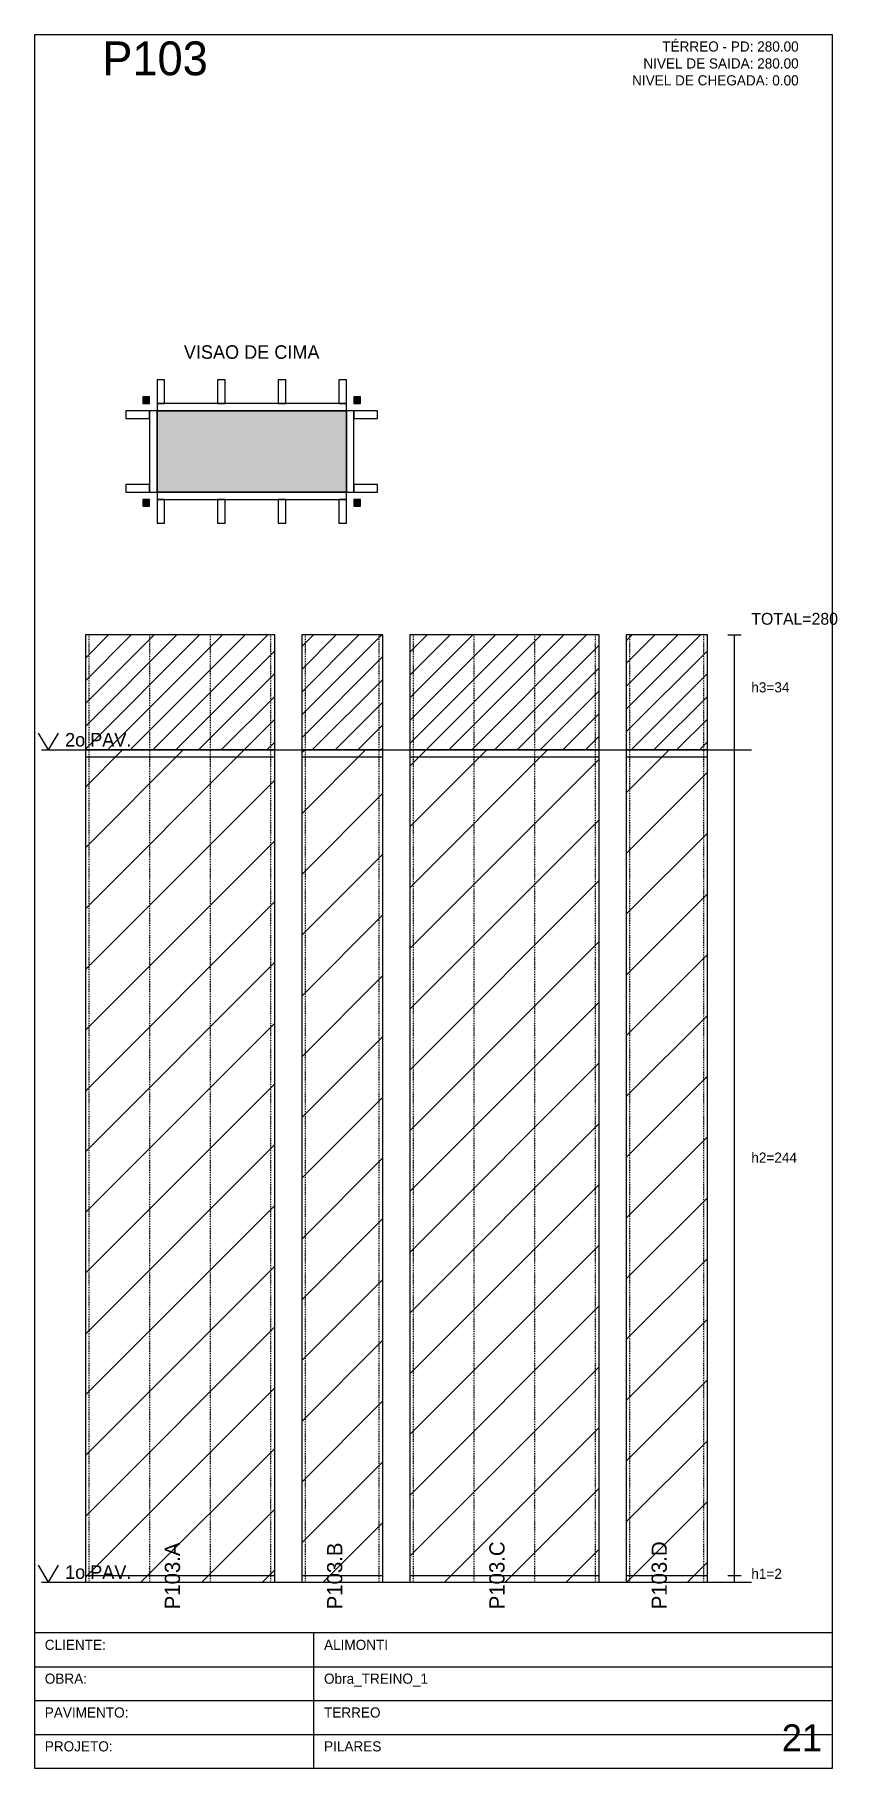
# Model space of a CAD drawing. Header units: metres. Extents: x 0 to 1466, y 0 to 2698.
# Drawn here: x 0 to 237, y 2186 to 2698 of the extents above; entities that cross this region are included whole.
import ezdxf
from ezdxf.enums import TextEntityAlignment as Align

# ---------------------------------------------------------------- set-up
doc = ezdxf.new("R2010")
doc.units = ezdxf.units.M
doc.linetypes.add('DASHED', pattern=[0.5, 0.25, -0.25])
for name, color, linetype in [('BORDA_CELULA', 9, 'Continuous'), ('CARIMBO', 9, 'Continuous'), ('CHAPA', 1, 'Continuous'), ('CONCRETO', 4, 'Continuous'), ('COTA', 8, 'Continuous'), ('Hachura', 8, 'Continuous'), ('LABEL_ID', 3, 'Continuous'), ('Nivel', 4, 'Continuous'), ('NOMENCLATURA', 1, 'Continuous'), ('Paineis', 7, 'Continuous'), ('SARR_2.2x7', 82, 'Continuous'), ('Texto Secao', 2, 'Continuous'), ('TEXTO_GERAL', 2, 'Continuous')]:
    doc.layers.add(name, color=color, linetype=linetype)

msp = doc.modelspace()

# ---------------------------------------------------------------- texts
at = {"layer": 'CARIMBO', "color": 9}
for s, p in [('CLIENTE:', (3, 2220.6)), ('OBRA:', (3, 2210.6)), ('PAVIMENTO:', (3, 2200.6)), ('PROJETO:', (3, 2190.6))]:
    msp.add_text(s, height=3, dxfattribs=at).set_placement(p)
at = {"layer": 'COTA', "color": 8}
for s, height, p in [('TOTAL=280', 3.5, (212, 2523.6)), ('h3=34', 3, (212, 2503.6)), ('h2=244', 3, (212, 2364.6)), ('h1=2', 3, (212, 2241.6))]:
    msp.add_text(s, height=height, dxfattribs=at).set_placement(p)
at = {"layer": 'LABEL_ID', "color": 3}
msp.add_text('21', height=8, dxfattribs=at).set_placement((221, 2190.6))
at = {"layer": 'Nivel', "color": 4}
for s, p in [('2o PAV.', (9, 2487.6)), ('1o PAV.', (9, 2241.6))]:
    msp.add_text(s, height=4, dxfattribs=at).set_placement(p)
at = {"layer": 'NOMENCLATURA', "color": 1}
msp.add_text('P103', height=10, dxfattribs=at).set_placement((20, 2686))
at = {"layer": 'Texto Secao', "color": 2}
msp.add_text('VISAO DE CIMA', height=4, dxfattribs=at).set_placement((64.2, 2601), align=Align.BOTTOM_CENTER)
for s, p in [('P103.A', (43, 2232.6)), ('P103.B', (91, 2232.6)), ('P103.C', (139, 2232.6)), ('P103.D', (187, 2232.6))]:
    msp.add_text(s, height=4.5, rotation=90, dxfattribs=at).set_placement(p)
at = {"layer": 'TEXTO_GERAL', "color": 2}
for s, p in [('TÉRREO - PD: 280.00', (226, 2693)), ('NIVEL DE SAIDA: 280.00', (226, 2688)), ('NIVEL DE CHEGADA: 0.00', (226, 2683))]:
    msp.add_text(s, height=3, dxfattribs=at).set_placement(p, align=Align.RIGHT)
for s, p in [('ALIMONTI', (85.6, 2220.6)), ('Obra_TREINO_1', (85.6, 2210.6)), ('TERREO', (85.6, 2200.6)), ('PILARES', (85.6, 2190.6))]:
    msp.add_text(s, height=3, dxfattribs=at).set_placement(p)

# ---------------------------------------------------------------- hatches: boundary and pattern name
at = {"layer": 'CHAPA'}
for points in [[(32, 2589), (34, 2589), (34, 2591), (32, 2591)], [(94.4, 2589), (96.4, 2589), (96.4, 2591), (94.4, 2591)], [(32, 2558.6), (34, 2558.6), (34, 2560.6), (32, 2560.6)], [(94.4, 2558.6), (96.4, 2558.6), (96.4, 2560.6), (94.4, 2560.6)]]:
    msp.add_hatch(color=1, dxfattribs=at).paths.add_polyline_path(points)
at = {"layer": 'Hachura'}
msp.add_hatch(color=253, dxfattribs=at).paths.add_polyline_path([(36.2, 2562.8), (92.2, 2562.8), (92.2, 2586.8), (36.2, 2586.8)])
h = msp.add_hatch(dxfattribs=at)
h.set_pattern_fill('ANSI31', scale=1.5)
h.paths.add_polyline_path([(15, 2486.6), (71, 2486.6), (71, 2520.6), (15, 2520.6)])
h = msp.add_hatch(dxfattribs=at)
h.set_pattern_fill('ANSI31', scale=1.5)
h.paths.add_polyline_path([(79, 2486.6), (103, 2486.6), (103, 2520.6), (79, 2520.6)])
h = msp.add_hatch(dxfattribs=at)
h.set_pattern_fill('ANSI31', scale=1.5)
h.paths.add_polyline_path([(111, 2486.6), (167, 2486.6), (167, 2520.6), (111, 2520.6)])
h = msp.add_hatch(dxfattribs=at)
h.set_pattern_fill('ANSI31', scale=1.5)
h.paths.add_polyline_path([(175, 2486.6), (199, 2486.6), (199, 2520.6), (175, 2520.6)])
h = msp.add_hatch(dxfattribs=at)
h.set_pattern_fill('ANSI31', scale=4)
h.paths.add_polyline_path([(15, 2240.6), (71, 2240.6), (71, 2486.6), (15, 2486.6)])
h = msp.add_hatch(dxfattribs=at)
h.set_pattern_fill('ANSI31', scale=4)
h.paths.add_polyline_path([(79, 2240.6), (103, 2240.6), (103, 2486.6), (79, 2486.6)])
h = msp.add_hatch(dxfattribs=at)
h.set_pattern_fill('ANSI31', scale=4)
h.paths.add_polyline_path([(111, 2240.6), (167, 2240.6), (167, 2486.6), (111, 2486.6)])
h = msp.add_hatch(dxfattribs=at)
h.set_pattern_fill('ANSI31', scale=4)
h.paths.add_polyline_path([(175, 2240.6), (199, 2240.6), (199, 2486.6), (175, 2486.6)])

# ---------------------------------------------------------------- linework, layer by layer
at = {"layer": 'BORDA_CELULA', "color": 9}
msp.add_lwpolyline([(0, 2185.6), (236, 2185.6), (236, 2698), (0, 2698)], close=True, dxfattribs=at)
at = {"layer": 'CARIMBO', "color": 40}
for p, q in [((82.6, 2185.6), (82.6, 2225.6)), ((0, 2215.6), (236, 2215.6)), ((0, 2205.6), (236, 2205.6)), ((0, 2195.6), (236, 2195.6))]:
    msp.add_line(p, q, dxfattribs=at)
msp.add_lwpolyline([(0, 2185.6), (236, 2185.6), (236, 2225.6), (0, 2225.6)], close=True, dxfattribs=at)
at = {"layer": 'CHAPA', "color": 1}
for points in [[(32, 2589), (34, 2589), (34, 2591), (32, 2591)], [(94.4, 2589), (96.4, 2589), (96.4, 2591), (94.4, 2591)], [(32, 2558.6), (34, 2558.6), (34, 2560.6), (32, 2560.6)], [(94.4, 2558.6), (96.4, 2558.6), (96.4, 2560.6), (94.4, 2560.6)]]:
    msp.add_lwpolyline(points, close=True, dxfattribs=at)
at = {"layer": 'CONCRETO', "color": 4}
msp.add_lwpolyline([(36.2, 2562.8), (92.2, 2562.8), (92.2, 2586.8), (36.2, 2586.8)], close=True, dxfattribs=at)
at = {"layer": 'COTA', "color": 8}
for p, q in [((205, 2520.6), (209, 2520.6)), ((207, 2240.6), (207, 2520.6)), ((205, 2486.6), (209, 2486.6)), ((205, 2486.6), (209, 2486.6)), ((205, 2242.6), (209, 2242.6)), ((205, 2242.6), (209, 2242.6)), ((205, 2240.6), (209, 2240.6))]:
    msp.add_line(p, q, dxfattribs=at)
at = {"layer": 'Nivel', "color": 4}
for p, q in [((1, 2491.6), (4, 2486.6)), ((7, 2491.6), (4, 2486.6)), ((2, 2486.6), (212, 2486.6)), ((1, 2245.6), (4, 2240.6)), ((7, 2245.6), (4, 2240.6)), ((2, 2240.6), (212, 2240.6))]:
    msp.add_line(p, q, dxfattribs=at)
at = {"layer": 'Paineis', "color": 7}
for p, q in [((15, 2484.6), (71, 2484.6)), ((79, 2484.6), (103, 2484.6)), ((111, 2484.6), (167, 2484.6)), ((175, 2484.6), (199, 2484.6)), ((15, 2242.6), (71, 2242.6)), ((79, 2242.6), (103, 2242.6)), ((111, 2242.6), (167, 2242.6)), ((175, 2242.6), (199, 2242.6))]:
    msp.add_line(p, q, dxfattribs=at)
for points in [[(36.2, 2586.8), (92.2, 2586.8), (92.2, 2589), (36.2, 2589)], [(34, 2562.8), (36.2, 2562.8), (36.2, 2586.8), (34, 2586.8)], [(92.2, 2562.8), (94.4, 2562.8), (94.4, 2586.8), (92.2, 2586.8)], [(36.2, 2560.6), (92.2, 2560.6), (92.2, 2562.8), (36.2, 2562.8)], [(15, 2486.6), (71, 2486.6), (71, 2520.6), (15, 2520.6)], [(79, 2486.6), (103, 2486.6), (103, 2520.6), (79, 2520.6)], [(111, 2486.6), (167, 2486.6), (167, 2520.6), (111, 2520.6)], [(175, 2486.6), (199, 2486.6), (199, 2520.6), (175, 2520.6)], [(15, 2240.6), (71, 2240.6), (71, 2486.6), (15, 2486.6)], [(79, 2240.6), (103, 2240.6), (103, 2486.6), (79, 2486.6)], [(111, 2240.6), (167, 2240.6), (167, 2486.6), (111, 2486.6)], [(175, 2240.6), (199, 2240.6), (199, 2486.6), (175, 2486.6)]]:
    msp.add_lwpolyline(points, close=True, dxfattribs=at)
at = {"layer": 'SARR_2.2x7', "color": 82, "linetype": 'DASHED'}
for p, q in [((16.1, 2240.6), (16.1, 2520.6)), ((34.03, 2240.6), (34.03, 2520.6)), ((51.97, 2240.6), (51.97, 2520.6)), ((69.9, 2240.6), (69.9, 2520.6)), ((80.1, 2240.6), (80.1, 2520.6)), ((101.9, 2240.6), (101.9, 2520.6)), ((112.1, 2240.6), (112.1, 2520.6)), ((130.03, 2240.6), (130.03, 2520.6)), ((147.97, 2240.6), (147.97, 2520.6)), ((165.9, 2240.6), (165.9, 2520.6)), ((176.1, 2240.6), (176.1, 2520.6)), ((197.9, 2240.6), (197.9, 2520.6))]:
    msp.add_line(p, q, dxfattribs=at)
at = {"layer": 'SARR_2.2x7', "color": 82}
for points in [[(36.2, 2589), (38.4, 2589), (38.4, 2596), (36.2, 2596)], [(54.13, 2589), (56.33, 2589), (56.33, 2596), (54.13, 2596)], [(72.07, 2589), (74.27, 2589), (74.27, 2596), (72.07, 2596)], [(90, 2589), (92.2, 2589), (92.2, 2596), (90, 2596)], [(27, 2584.6), (34, 2584.6), (34, 2586.8), (27, 2586.8)], [(94.4, 2584.6), (101.4, 2584.6), (101.4, 2586.8), (94.4, 2586.8)], [(27, 2562.8), (34, 2562.8), (34, 2565), (27, 2565)], [(94.4, 2562.8), (101.4, 2562.8), (101.4, 2565), (94.4, 2565)], [(36.2, 2553.6), (38.4, 2553.6), (38.4, 2560.6), (36.2, 2560.6)], [(54.13, 2553.6), (56.33, 2553.6), (56.33, 2560.6), (54.13, 2560.6)], [(72.07, 2553.6), (74.27, 2553.6), (74.27, 2560.6), (72.07, 2560.6)], [(90, 2553.6), (92.2, 2553.6), (92.2, 2560.6), (90, 2560.6)]]:
    msp.add_lwpolyline(points, close=True, dxfattribs=at)

msp.set_redraw_order([(e.dxf.handle, doc.entitydb.next_handle()) for e in msp.query("TEXT MTEXT ATTDEF DIMENSION ARC_DIMENSION")])  # texts and dimensions are drawn at this point

doc.saveas('drawing.dxf')
